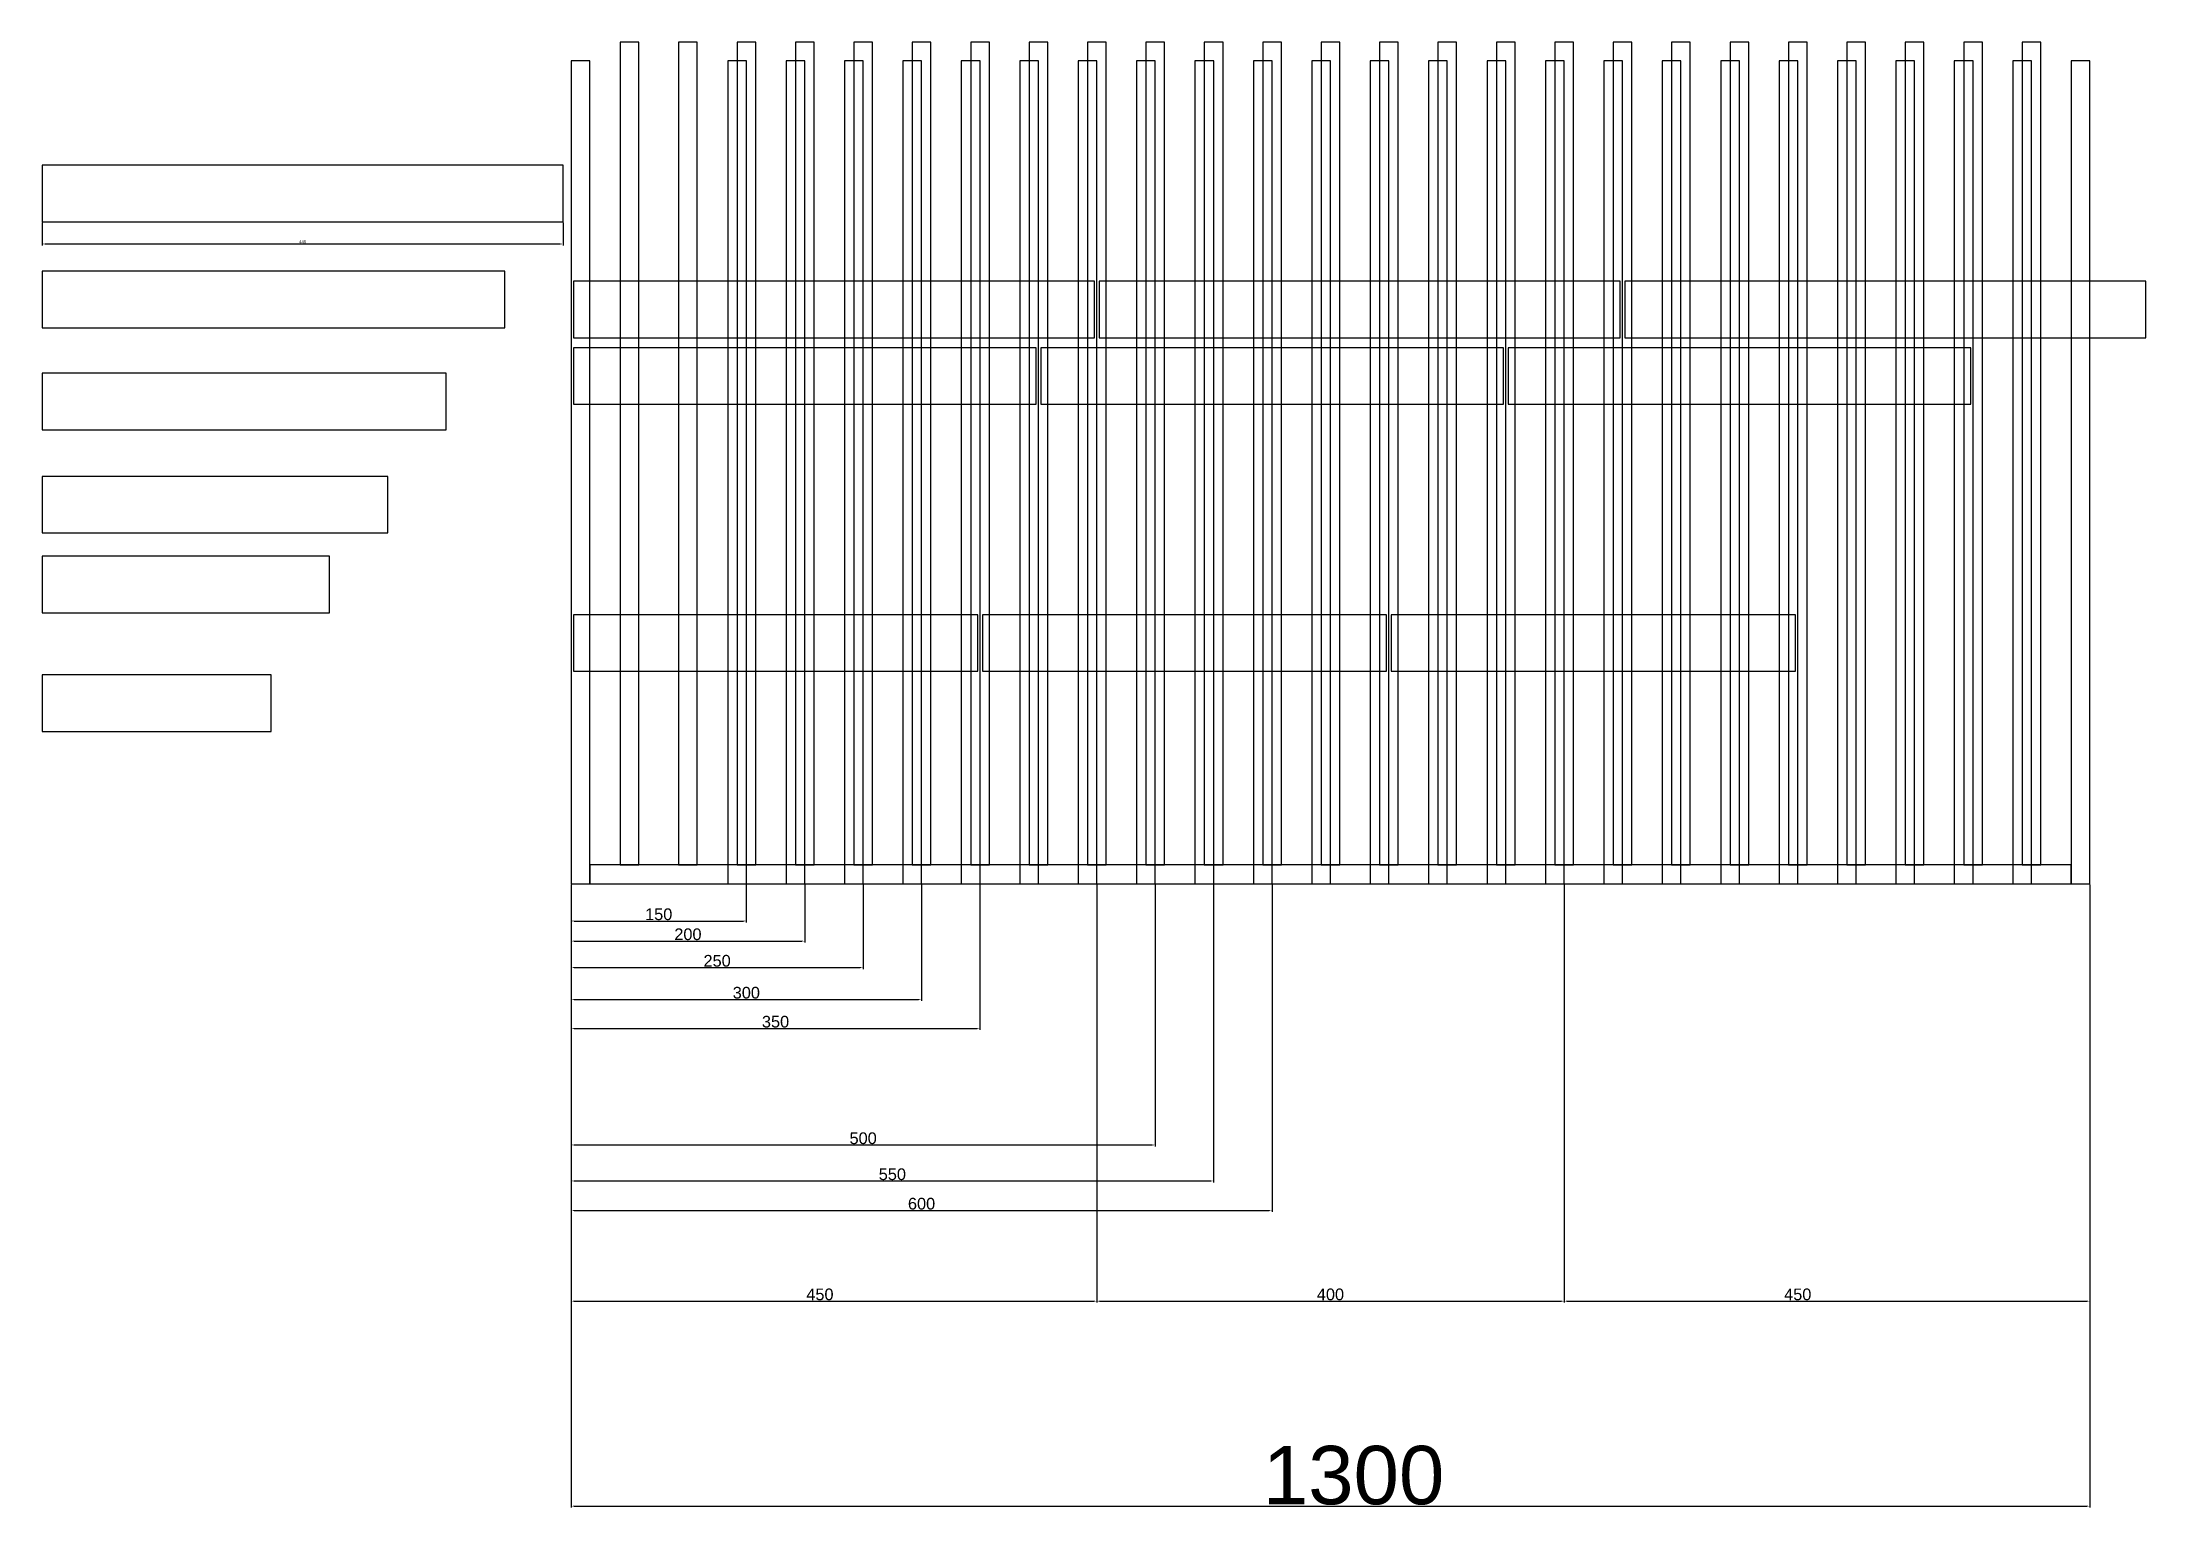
# Model space of a CAD drawing. Header units: millimetres. Extents: x 197 to 5045, y 762 to 4643.
# Drawn here: x 597 to 2398, y 3383 to 4643 of the extents above; entities that cross this region are included whole.
import ezdxf

# ---------------------------------------------------------------- set-up
doc = ezdxf.new("R2010")
doc.units = ezdxf.units.MM
doc.styles.get("Standard").update_dxf_attribs({"font": 'arial.ttf'})
doc.dimstyles.new('ISO-25', dxfattribs={"dimtxt": 2.5, "dimasz": 2.5, "dimexe": 1.25, "dimexo": 0.625, "dimtad": 1, "dimtxsty": 'Standard', "dimcen": 2.5, "dimadec": 0, "dimazin": 0, "dimtfac": 1, "dimtmove": 0, "dimatfit": 3, "dimfxl": 1, "dimarcsym": 0})

msp = doc.modelspace()

# ---------------------------------------------------------------- blocks, each defined once
blk = doc.blocks.new('A$C2BCD5761')
at = {"color": 3}
blk.add_lwpolyline([(0, 0), (16, 0), (16, 704), (0, 704)], close=True, dxfattribs=at)
blk = doc.blocks.new('*D114')
at = {"color": 0, "lineweight": -2, "transparency": 16777216}
for p, q in [((1050.3, 3922), (1050.3, 3388.8)), ((2350.3, 3922), (2350.3, 3388.8)), ((1052.8, 3390.1), (2347.8, 3390.1))]:
    blk.add_line(p, q, dxfattribs=at)
at = {"color": 0, "transparency": 16777216}
for points in [[(1052.8, 3390.5), (1052.8, 3389.7), (1050.3, 3390.1)], [(2347.8, 3390.5), (2347.8, 3389.7), (2350.3, 3390.1)]]:
    blk.add_solid(points, dxfattribs=at)
at = {"layer": 'Defpoints', "color": 0, "transparency": 16777216}
for p in [(1050.3, 3922.6), (2350.3, 3922.6), (2350.3, 3390.1)]:
    blk.add_point(p, dxfattribs=at)
at = {"color": 0, "transparency": 16777216, "insert": (1720.1, 3416.3), "char_height": 50, "attachment_point": 5}
blk.add_mtext('1300', dxfattribs=at)
blk = doc.blocks.new('*D117')
at = {"color": 0, "lineweight": -2, "transparency": 16777216}
for p, q in [((1050.3, 3922), (1050.3, 3889.5)), ((1200.3, 3922), (1200.3, 3889.5)), ((1052.8, 3890.7), (1197.8, 3890.7))]:
    blk.add_line(p, q, dxfattribs=at)
at = {"color": 0, "transparency": 16777216}
for points in [[(1052.8, 3891.1), (1052.8, 3890.3), (1050.3, 3890.7)], [(1197.8, 3891.1), (1197.8, 3890.3), (1200.3, 3890.7)]]:
    blk.add_solid(points, dxfattribs=at)
at = {"layer": 'Defpoints', "color": 0, "transparency": 16777216}
for p in [(1050.3, 3922.6), (1200.3, 3922.6), (1200.3, 3890.7)]:
    blk.add_point(p, dxfattribs=at)
at = {"color": 0, "transparency": 16777216, "insert": (1125.3, 3896.4), "char_height": 10, "attachment_point": 5}
blk.add_mtext('150', dxfattribs=at)
blk = doc.blocks.new('*D118')
at = {"color": 0, "lineweight": -2, "transparency": 16777216}
for p, q in [((1050.3, 3922), (1050.3, 3872.3)), ((1250.3, 3922), (1250.3, 3872.3)), ((1052.8, 3873.5), (1247.8, 3873.5))]:
    blk.add_line(p, q, dxfattribs=at)
at = {"color": 0, "transparency": 16777216}
for points in [[(1052.8, 3873.9), (1052.8, 3873.1), (1050.3, 3873.5)], [(1247.8, 3873.9), (1247.8, 3873.1), (1250.3, 3873.5)]]:
    blk.add_solid(points, dxfattribs=at)
at = {"layer": 'Defpoints', "color": 0, "transparency": 16777216}
for p in [(1050.3, 3922.6), (1250.3, 3922.6), (1250.3, 3873.5)]:
    blk.add_point(p, dxfattribs=at)
at = {"color": 0, "transparency": 16777216, "insert": (1150.3, 3879.3), "char_height": 10, "attachment_point": 5}
blk.add_mtext('200', dxfattribs=at)
blk = doc.blocks.new('*D119')
at = {"color": 0, "lineweight": -2, "transparency": 16777216}
for p, q in [((1050.3, 3922), (1050.3, 3849.6)), ((1300.3, 3922), (1300.3, 3849.6)), ((1052.8, 3850.9), (1297.8, 3850.9))]:
    blk.add_line(p, q, dxfattribs=at)
at = {"color": 0, "transparency": 16777216}
for points in [[(1052.8, 3851.3), (1052.8, 3850.5), (1050.3, 3850.9)], [(1297.8, 3851.3), (1297.8, 3850.5), (1300.3, 3850.9)]]:
    blk.add_solid(points, dxfattribs=at)
at = {"layer": 'Defpoints', "color": 0, "transparency": 16777216}
for p in [(1050.3, 3922.6), (1300.3, 3922.6), (1300.3, 3850.9)]:
    blk.add_point(p, dxfattribs=at)
at = {"color": 0, "transparency": 16777216, "insert": (1175.3, 3856.6), "char_height": 10, "attachment_point": 5}
blk.add_mtext('250', dxfattribs=at)
blk = doc.blocks.new('*D120')
at = {"color": 0, "lineweight": -2, "transparency": 16777216}
for p, q in [((1050.3, 3922), (1050.3, 3822.3)), ((1350.3, 3922), (1350.3, 3822.3)), ((1052.8, 3823.6), (1347.8, 3823.6))]:
    blk.add_line(p, q, dxfattribs=at)
at = {"color": 0, "transparency": 16777216}
for points in [[(1052.8, 3824), (1052.8, 3823.2), (1050.3, 3823.6)], [(1347.8, 3824), (1347.8, 3823.2), (1350.3, 3823.6)]]:
    blk.add_solid(points, dxfattribs=at)
at = {"layer": 'Defpoints', "color": 0, "transparency": 16777216}
for p in [(1050.3, 3922.6), (1350.3, 3922.6), (1350.3, 3823.6)]:
    blk.add_point(p, dxfattribs=at)
at = {"color": 0, "transparency": 16777216, "insert": (1200.3, 3829.3), "char_height": 10, "attachment_point": 5}
blk.add_mtext('300', dxfattribs=at)
blk = doc.blocks.new('*D122')
at = {"color": 0, "lineweight": -2, "transparency": 16777216}
for p, q in [((1050.3, 3922), (1050.3, 3797.5)), ((1400.3, 3922), (1400.3, 3797.5)), ((1052.8, 3798.8), (1397.8, 3798.8))]:
    blk.add_line(p, q, dxfattribs=at)
at = {"color": 0, "transparency": 16777216}
for points in [[(1052.8, 3799.2), (1052.8, 3798.4), (1050.3, 3798.8)], [(1397.8, 3799.2), (1397.8, 3798.4), (1400.3, 3798.8)]]:
    blk.add_solid(points, dxfattribs=at)
at = {"layer": 'Defpoints', "color": 0, "transparency": 16777216}
for p in [(1050.3, 3922.6), (1400.3, 3922.6), (1400.3, 3798.8)]:
    blk.add_point(p, dxfattribs=at)
at = {"color": 0, "transparency": 16777216, "insert": (1225.3, 3804.5), "char_height": 10, "attachment_point": 5}
blk.add_mtext('350', dxfattribs=at)
blk = doc.blocks.new('*D123')
at = {"color": 0, "lineweight": -2, "transparency": 16777216}
for p, q in [((1050.3, 3922), (1050.3, 3564.2)), ((1500.3, 3922), (1500.3, 3564.2)), ((1052.8, 3565.5), (1497.8, 3565.5))]:
    blk.add_line(p, q, dxfattribs=at)
at = {"color": 0, "transparency": 16777216}
for points in [[(1052.8, 3565.9), (1052.8, 3565), (1050.3, 3565.5)], [(1497.8, 3565.9), (1497.8, 3565), (1500.3, 3565.5)]]:
    blk.add_solid(points, dxfattribs=at)
at = {"layer": 'Defpoints', "color": 0, "transparency": 16777216}
for p in [(1050.3, 3922.6), (1500.3, 3922.6), (1500.3, 3565.5)]:
    blk.add_point(p, dxfattribs=at)
at = {"color": 0, "transparency": 16777216, "insert": (1263.3, 3571.2), "char_height": 10, "attachment_point": 5}
blk.add_mtext('450', dxfattribs=at)
blk = doc.blocks.new('*D125')
at = {"color": 0, "lineweight": -2, "transparency": 16777216}
for p, q in [((1050.3, 3922), (1050.3, 3697.9)), ((1550.3, 3922), (1550.3, 3697.9)), ((1052.8, 3699.1), (1547.8, 3699.1))]:
    blk.add_line(p, q, dxfattribs=at)
at = {"color": 0, "transparency": 16777216}
for points in [[(1052.8, 3699.5), (1052.8, 3698.7), (1050.3, 3699.1)], [(1547.8, 3699.5), (1547.8, 3698.7), (1550.3, 3699.1)]]:
    blk.add_solid(points, dxfattribs=at)
at = {"layer": 'Defpoints', "color": 0, "transparency": 16777216}
for p in [(1050.3, 3922.6), (1550.3, 3922.6), (1550.3, 3699.1)]:
    blk.add_point(p, dxfattribs=at)
at = {"color": 0, "transparency": 16777216, "insert": (1300.3, 3704.8), "char_height": 10, "attachment_point": 5}
blk.add_mtext('500', dxfattribs=at)
blk = doc.blocks.new('*D126')
at = {"color": 0, "lineweight": -2, "transparency": 16777216}
for p, q in [((1050.3, 3922), (1050.3, 3667.1)), ((1600.3, 3922), (1600.3, 3667.1)), ((1052.8, 3668.3), (1597.8, 3668.3))]:
    blk.add_line(p, q, dxfattribs=at)
at = {"color": 0, "transparency": 16777216}
for points in [[(1052.8, 3668.7), (1052.8, 3667.9), (1050.3, 3668.3)], [(1597.8, 3668.7), (1597.8, 3667.9), (1600.3, 3668.3)]]:
    blk.add_solid(points, dxfattribs=at)
at = {"layer": 'Defpoints', "color": 0, "transparency": 16777216}
for p in [(1050.3, 3922.6), (1600.3, 3922.6), (1600.3, 3668.3)]:
    blk.add_point(p, dxfattribs=at)
at = {"color": 0, "transparency": 16777216, "insert": (1325.3, 3674), "char_height": 10, "attachment_point": 5}
blk.add_mtext('550', dxfattribs=at)
blk = doc.blocks.new('*D127')
at = {"color": 0, "lineweight": -2, "transparency": 16777216}
for p, q in [((1050.3, 3922), (1050.3, 3641.8)), ((1650.3, 3922), (1650.3, 3641.8)), ((1052.8, 3643), (1647.8, 3643))]:
    blk.add_line(p, q, dxfattribs=at)
at = {"color": 0, "transparency": 16777216}
for points in [[(1052.8, 3643.4), (1052.8, 3642.6), (1050.3, 3643)], [(1647.8, 3643.4), (1647.8, 3642.6), (1650.3, 3643)]]:
    blk.add_solid(points, dxfattribs=at)
at = {"layer": 'Defpoints', "color": 0, "transparency": 16777216}
for p in [(1050.3, 3922.6), (1650.3, 3922.6), (1650.3, 3643)]:
    blk.add_point(p, dxfattribs=at)
at = {"color": 0, "transparency": 16777216, "insert": (1350.3, 3648.8), "char_height": 10, "attachment_point": 5}
blk.add_mtext('600', dxfattribs=at)
blk = doc.blocks.new('A$C5DA7460C')
at = {"color": 1}
blk.add_lwpolyline([(0, 0), (346, 0), (346, 48.4), (0, 48.4)], close=True, dxfattribs=at)
blk = doc.blocks.new('A$C71D41884')
at = {"color": 1}
blk.add_lwpolyline([(0, 0), (396, 0), (396, 48.4), (0, 48.4)], close=True, dxfattribs=at)
blk = doc.blocks.new('*D133')
at = {"color": 0, "lineweight": -2, "transparency": 16777216}
for p, q in [((597.5, 4488.3), (597.5, 4468.6)), ((1043.5, 4488.3), (1043.5, 4468.6)), ((600, 4469.9), (1041, 4469.9))]:
    blk.add_line(p, q, dxfattribs=at)
at = {"color": 0, "transparency": 16777216}
for points in [[(600, 4470.3), (600, 4469.5), (597.5, 4469.9)], [(1041, 4470.3), (1041, 4469.5), (1043.5, 4469.9)]]:
    blk.add_solid(points, dxfattribs=at)
at = {"layer": 'Defpoints', "color": 0, "transparency": 16777216}
for p in [(597.5, 4488.9), (1043.5, 4488.9), (1043.5, 4469.9)]:
    blk.add_point(p, dxfattribs=at)
at = {"color": 0, "transparency": 16777216, "insert": (820.5, 4471.8), "char_height": 2.5, "attachment_point": 5}
blk.add_mtext('446', dxfattribs=at)
blk = doc.blocks.new('A$C6C16314F')
at = {"color": 1}
blk.add_lwpolyline([(0, 0), (446, 0), (446, 48.4), (0, 48.4)], close=True, dxfattribs=at)
blk = doc.blocks.new('*D135')
at = {"color": 0, "lineweight": -2, "transparency": 16777216}
for p, q in [((1500.3, 3922), (1500.3, 3564.2)), ((1900.3, 3922), (1900.3, 3564.2)), ((1502.8, 3565.5), (1897.8, 3565.5))]:
    blk.add_line(p, q, dxfattribs=at)
at = {"color": 0, "transparency": 16777216}
for points in [[(1502.8, 3565.9), (1502.8, 3565), (1500.3, 3565.5)], [(1897.8, 3565.9), (1897.8, 3565), (1900.3, 3565.5)]]:
    blk.add_solid(points, dxfattribs=at)
at = {"layer": 'Defpoints', "color": 0, "transparency": 16777216}
for p in [(1500.3, 3922.6), (1900.3, 3922.6), (1900.3, 3565.5)]:
    blk.add_point(p, dxfattribs=at)
at = {"color": 0, "transparency": 16777216, "insert": (1700.3, 3571.2), "char_height": 10, "attachment_point": 5}
blk.add_mtext('400', dxfattribs=at)
blk = doc.blocks.new('*D136')
at = {"color": 0, "lineweight": -2, "transparency": 16777216}
for p, q in [((1900.3, 3922), (1900.3, 3564.2)), ((2350.3, 3922), (2350.3, 3564.2)), ((1902.8, 3565.5), (2347.8, 3565.5))]:
    blk.add_line(p, q, dxfattribs=at)
at = {"color": 0, "transparency": 16777216}
for points in [[(1902.8, 3565.9), (1902.8, 3565), (1900.3, 3565.5)], [(2347.8, 3565.9), (2347.8, 3565), (2350.3, 3565.5)]]:
    blk.add_solid(points, dxfattribs=at)
at = {"layer": 'Defpoints', "color": 0, "transparency": 16777216}
for p in [(1900.3, 3922.6), (2350.3, 3922.6), (2350.3, 3565.5)]:
    blk.add_point(p, dxfattribs=at)
at = {"color": 0, "transparency": 16777216, "insert": (2100.3, 3571.2), "char_height": 10, "attachment_point": 5}
blk.add_mtext('450', dxfattribs=at)

# ---------------------------------------------------------------- dimensions: what is measured, and where the dimension line sits
dim = msp.add_linear_dim(base=(1043.47, 4469.896), p1=(597.47, 4488.903), p2=(1043.47, 4488.903), dimstyle='ISO-25')
dim.commit()
dim.dimension.update_dxf_attribs({"geometry": '*D133', "text_midpoint": (820.47, 4471.798)})
for base, p1, p2, override, picture, middle in [((2350.34, 3390.099), (1050.34, 3922.628), (2350.34, 3922.628), {"dimtxt": 50}, '*D114', (1720.12, 3390.099)), ((1400.34, 3798.782), (1050.34, 3922.628), (1400.34, 3922.628), {"dimtxt": 10}, '*D122', (1225.34, 3798.782)), ((1500.34, 3565.464), (1050.34, 3922.628), (1500.34, 3922.628), {"dimtxt": 10}, '*D123', (1263.315, 3565.464)), ((2350.34, 3565.464), (1900.34, 3922.628), (2350.34, 3922.628), {"dimtxt": 10}, '*D136', (2100.34, 3565.464))]:
    dim = msp.add_linear_dim(base=base, p1=p1, p2=p2, dimstyle='ISO-25', override=override)
    dim.commit()
    dim.dimension.update_dxf_attribs({"geometry": picture, "text_midpoint": middle, "dimtype": 160})
for base, p1, p2, picture, middle in [((1200.34, 3890.71), (1050.34, 3922.628), (1200.34, 3922.628), '*D117', (1125.34, 3896.441)), ((1250.34, 3873.53), (1050.34, 3922.628), (1250.34, 3922.628), '*D118', (1150.34, 3879.261)), ((1300.34, 3850.869), (1050.34, 3922.628), (1300.34, 3922.628), '*D119', (1175.34, 3856.6)), ((1350.34, 3823.583), (1050.34, 3922.628), (1350.34, 3922.628), '*D120', (1200.34, 3829.317)), ((1550.34, 3699.116), (1050.34, 3922.628), (1550.34, 3922.628), '*D125', (1300.34, 3704.846)), ((1600.34, 3668.317), (1050.34, 3922.628), (1600.34, 3922.628), '*D126', (1325.34, 3674.047)), ((1650.34, 3643.03), (1050.34, 3922.628), (1650.34, 3922.628), '*D127', (1350.34, 3648.761)), ((1900.34, 3565.464), (1500.34, 3922.628), (1900.34, 3922.628), '*D135', (1700.34, 3571.195))]:
    dim = msp.add_linear_dim(base=base, p1=p1, p2=p2, dimstyle='ISO-25', override={"dimtxt": 10})
    dim.commit()
    dim.dimension.update_dxf_attribs({"geometry": picture, "text_midpoint": middle})

# ---------------------------------------------------------------- linework, layer by layer
at = {"color": 240, "true_color": 0xed1f24}
for points in [[(1184.34, 3922.628), (1200.34, 3922.628), (1200.34, 4626.628), (1184.34, 4626.628)], [(1234.34, 3922.628), (1250.34, 3922.628), (1250.34, 4626.628), (1234.34, 4626.628)], [(1284.34, 3922.628), (1300.34, 3922.628), (1300.34, 4626.628), (1284.34, 4626.628)], [(1334.34, 3922.628), (1350.34, 3922.628), (1350.34, 4626.628), (1334.34, 4626.628)], [(1384.34, 3922.628), (1400.34, 3922.628), (1400.34, 4626.628), (1384.34, 4626.628)], [(1434.34, 3922.628), (1450.34, 3922.628), (1450.34, 4626.628), (1434.34, 4626.628)], [(1484.34, 3922.628), (1500.34, 3922.628), (1500.34, 4626.628), (1484.34, 4626.628)], [(1534.34, 3922.628), (1550.34, 3922.628), (1550.34, 4626.628), (1534.34, 4626.628)], [(1584.34, 3922.628), (1600.34, 3922.628), (1600.34, 4626.628), (1584.34, 4626.628)], [(1634.34, 3922.628), (1650.34, 3922.628), (1650.34, 4626.628), (1634.34, 4626.628)], [(1684.34, 3922.628), (1700.34, 3922.628), (1700.34, 4626.628), (1684.34, 4626.628)], [(1734.34, 3922.628), (1750.34, 3922.628), (1750.34, 4626.628), (1734.34, 4626.628)], [(1784.34, 3922.628), (1800.34, 3922.628), (1800.34, 4626.628), (1784.34, 4626.628)], [(1834.34, 3922.628), (1850.34, 3922.628), (1850.34, 4626.628), (1834.34, 4626.628)], [(1884.34, 3922.628), (1900.34, 3922.628), (1900.34, 4626.628), (1884.34, 4626.628)], [(1934.34, 3922.628), (1950.34, 3922.628), (1950.34, 4626.628), (1934.34, 4626.628)], [(1984.34, 3922.628), (2000.34, 3922.628), (2000.34, 4626.628), (1984.34, 4626.628)], [(2034.34, 3922.628), (2050.34, 3922.628), (2050.34, 4626.628), (2034.34, 4626.628)], [(2084.34, 3922.628), (2100.34, 3922.628), (2100.34, 4626.628), (2084.34, 4626.628)], [(2134.34, 3922.628), (2150.34, 3922.628), (2150.34, 4626.628), (2134.34, 4626.628)], [(2184.34, 3922.628), (2200.34, 3922.628), (2200.34, 4626.628), (2184.34, 4626.628)], [(2234.34, 3922.628), (2250.34, 3922.628), (2250.34, 4626.628), (2234.34, 4626.628)], [(2284.34, 3922.628), (2300.34, 3922.628), (2300.34, 4626.628), (2284.34, 4626.628)], [(2334.34, 3922.628), (2350.34, 3922.628), (2350.34, 4626.628), (2334.34, 4626.628)]]:
    msp.add_lwpolyline(points, close=True, dxfattribs=at)
at = {"color": 1}
for points in [[(597.47, 4488.903), (1043.47, 4488.903), (1043.47, 4537.309), (597.47, 4537.309)], [(597.47, 4398.211), (993.47, 4398.211), (993.47, 4446.617), (597.47, 4446.617)], [(597.47, 4311.009), (943.47, 4311.009), (943.47, 4359.415), (597.47, 4359.415)], [(597.47, 4222.658), (893.47, 4222.658), (893.47, 4271.064), (597.47, 4271.064)], [(597.47, 4154.453), (843.47, 4154.453), (843.47, 4202.859), (597.47, 4202.859)], [(597.47, 4052.826), (793.47, 4052.826), (793.47, 4101.232), (597.47, 4101.232)]]:
    msp.add_lwpolyline(points, close=True, dxfattribs=at)
msp.add_lwpolyline([(1066.34, 3922.628), (2334.34, 3922.628), (2334.34, 3938.628), (1066.34, 3938.628), (1066.34, 3922.628)])

# ---------------------------------------------------------------- block references
for name, p in [('A$C2BCD5761', (1092.34, 3938.628)), ('A$C2BCD5761', (1142.34, 3938.628)), ('A$C2BCD5761', (1192.34, 3938.628)), ('A$C2BCD5761', (1242.34, 3938.628)), ('A$C2BCD5761', (1292.34, 3938.628)), ('A$C2BCD5761', (1342.34, 3938.628)), ('A$C2BCD5761', (1392.34, 3938.628)), ('A$C2BCD5761', (1442.34, 3938.628)), ('A$C2BCD5761', (1492.34, 3938.628)), ('A$C2BCD5761', (1542.34, 3938.628)), ('A$C2BCD5761', (1592.34, 3938.628)), ('A$C2BCD5761', (1642.34, 3938.628)), ('A$C2BCD5761', (1692.34, 3938.628)), ('A$C2BCD5761', (1742.34, 3938.628)), ('A$C2BCD5761', (1792.34, 3938.628)), ('A$C2BCD5761', (1842.34, 3938.628)), ('A$C2BCD5761', (1892.34, 3938.628)), ('A$C2BCD5761', (1942.34, 3938.628)), ('A$C2BCD5761', (1992.34, 3938.628)), ('A$C2BCD5761', (2042.34, 3938.628)), ('A$C2BCD5761', (2092.34, 3938.628)), ('A$C2BCD5761', (2142.34, 3938.628)), ('A$C2BCD5761', (2192.34, 3938.628)), ('A$C2BCD5761', (2242.34, 3938.628)), ('A$C2BCD5761', (2292.34, 3938.628)), ('A$C2BCD5761', (1050.34, 3922.628)), ('A$C6C16314F', (1052.34, 4389.744)), ('A$C6C16314F', (1502.34, 4389.744)), ('A$C6C16314F', (1952.34, 4389.744)), ('A$C71D41884', (1052.34, 4332.727)), ('A$C71D41884', (1452.34, 4332.727)), ('A$C71D41884', (1852.34, 4332.727)), ('A$C5DA7460C', (1052.34, 4104.365)), ('A$C5DA7460C', (1402.34, 4104.365)), ('A$C5DA7460C', (1752.34, 4104.365))]:
    msp.add_blockref(name, p)

msp.set_redraw_order([(e.dxf.handle, doc.entitydb.next_handle()) for e in msp.query("TEXT MTEXT ATTDEF DIMENSION ARC_DIMENSION")])  # texts and dimensions are drawn at this point

doc.saveas('drawing.dxf')
